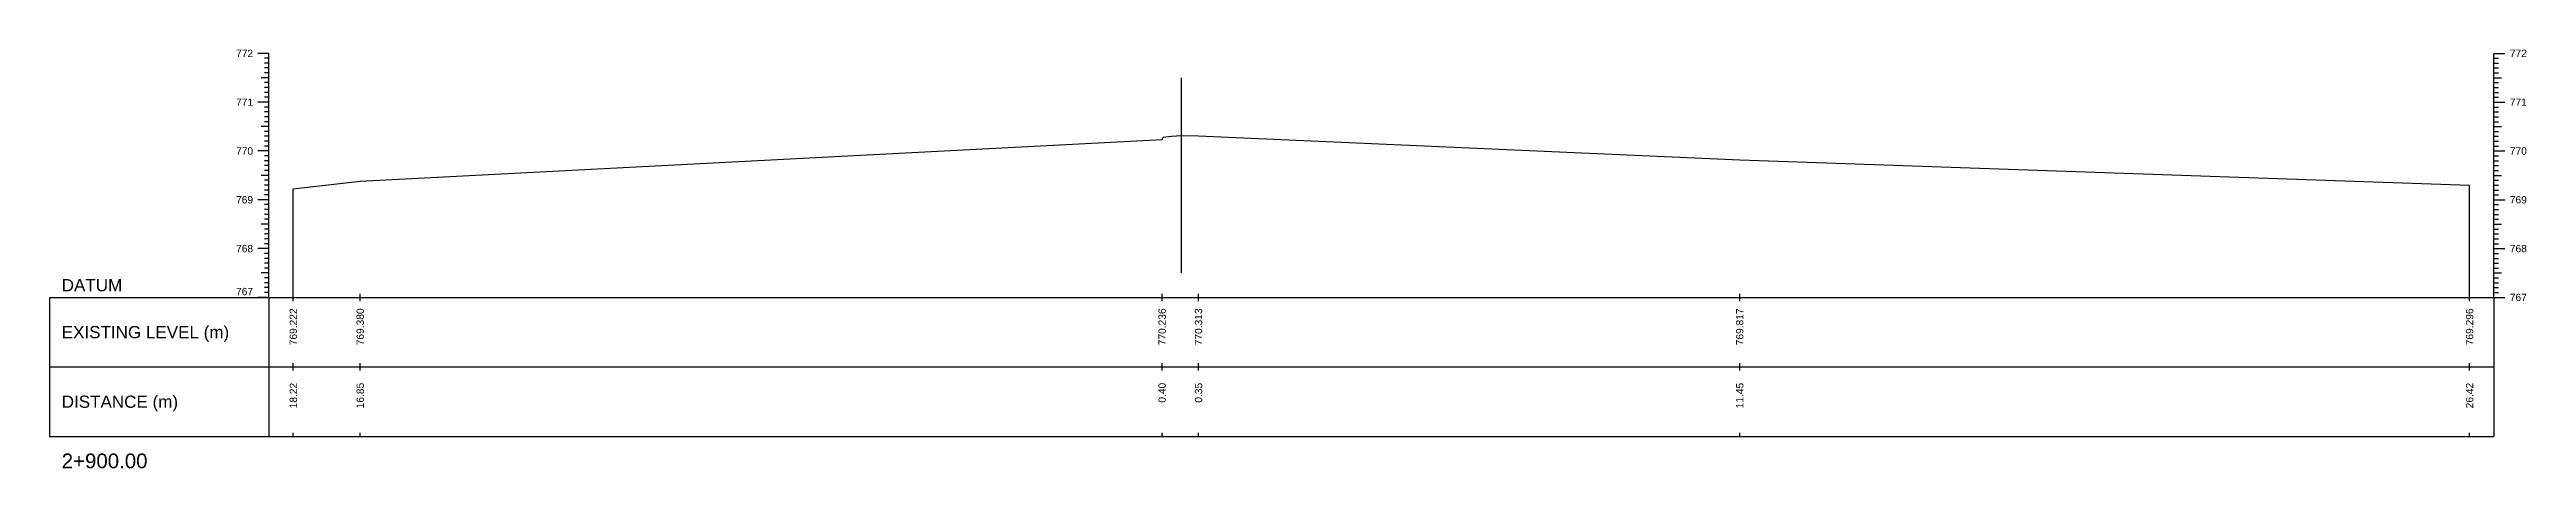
# Model space of a CAD drawing. Header units: millimetres. Extents: x 505 to 14020, y 627 to 6964.
# Drawn here: x 13400 to 13908, y 5763 to 5849 of the extents above; entities that cross this region are included whole.
import ezdxf
from ezdxf.enums import TextEntityAlignment as Align

# ---------------------------------------------------------------- set-up
doc = ezdxf.new("R2010")
doc.units = ezdxf.units.MM
for name, color, linetype in [('CL', 4, 'Continuous'), ('CS_Drawing', 7, 'Continuous'), ('GL', 3, 'Continuous')]:
    doc.layers.add(name, color=color, linetype=linetype)
doc.styles.get("Standard").update_dxf_attribs({"font": 'arial.ttf'})

msp = doc.modelspace()

# ---------------------------------------------------------------- texts
at = {"layer": 'CS_Drawing'}
for s, p in [('772', (13441.29, 5848.538)), ('771', (13441.29, 5838.538)), ('770', (13441.29, 5828.538)), ('769', (13441.29, 5818.538)), ('768', (13441.29, 5808.538))]:
    msp.add_text(s, height=1.5, dxfattribs=at).set_placement(p, align=Align.MIDDLE_RIGHT)
for s, height, p in [('772', 1.5, (13904.15, 5848.538)), ('771', 1.5, (13904.15, 5838.538)), ('770', 1.5, (13904.15, 5828.538)), ('769', 1.5, (13904.15, 5818.538)), ('768', 1.5, (13904.15, 5808.538)), ('DATUM', 2.5, (13402.04, 5801.038)), ('767', 1.5, (13904.15, 5798.538)), ('767', 1.5, (13904.15, 5798.538)), ('EXISTING LEVEL (m)', 2.5, (13402.04, 5791.413)), ('DISTANCE (m)', 2.5, (13402.04, 5777.163)), ('2+900.00', 3, (13402.04, 5765.038))]:
    msp.add_text(s, height=height, dxfattribs=at).set_placement(p, align=Align.MIDDLE_LEFT)
msp.add_text('767', height=1.5, dxfattribs=at).set_placement((13441.29, 5798.988), align=Align.RIGHT)
for s, p in [('769.222', (13449.54, 5796.288)), ('769.380', (13463.257, 5796.288)), ('770.236', (13627.735, 5796.288)), ('770.313', (13635.196, 5796.288)), ('769.817', (13746.197, 5796.288)), ('769.296', (13895.9, 5796.288)), ('18.22', (13449.54, 5781.038)), ('16.85', (13463.257, 5781.038)), ('0.40', (13627.735, 5781.038)), ('0.35', (13635.196, 5781.038)), ('11.45', (13746.197, 5781.038)), ('26.42', (13895.9, 5781.038))]:
    msp.add_text(s, height=1.5, rotation=90, dxfattribs=at).set_placement(p, align=Align.MIDDLE_RIGHT)

# ---------------------------------------------------------------- linework, layer by layer
at = {"layer": 'CL', "ltscale": 10}
msp.add_line((13631.74, 5803.538), (13631.74, 5843.538), dxfattribs=at)
at = {"layer": 'CS_Drawing'}
for p, q in [((13444.54, 5848.538), (13442.29, 5848.538)), ((13444.54, 5848.538), (13442.965, 5848.538)), ((13444.54, 5848.538), (13443.64, 5848.538)), ((13444.54, 5847.538), (13443.64, 5847.538)), ((13444.54, 5798.538), (13444.54, 5848.538)), ((13900.9, 5848.538), (13903.15, 5848.538)), ((13900.9, 5848.538), (13902.475, 5848.538)), ((13900.9, 5848.538), (13901.8, 5848.538)), ((13900.9, 5798.538), (13900.9, 5848.538)), ((13900.9, 5847.538), (13901.8, 5847.538)), ((13444.54, 5843.538), (13442.965, 5843.538)), ((13444.54, 5846.538), (13443.64, 5846.538)), ((13444.54, 5845.538), (13443.64, 5845.538)), ((13444.54, 5844.538), (13443.64, 5844.538)), ((13444.54, 5843.538), (13443.64, 5843.538)), ((13444.54, 5842.538), (13443.64, 5842.538)), ((13900.9, 5846.538), (13901.8, 5846.538)), ((13900.9, 5845.538), (13901.8, 5845.538)), ((13900.9, 5844.538), (13901.8, 5844.538)), ((13900.9, 5843.538), (13902.475, 5843.538)), ((13900.9, 5843.538), (13901.8, 5843.538)), ((13900.9, 5842.538), (13901.8, 5842.538)), ((13444.54, 5838.538), (13442.29, 5838.538)), ((13444.54, 5838.538), (13442.965, 5838.538)), ((13444.54, 5841.538), (13443.64, 5841.538)), ((13444.54, 5840.538), (13443.64, 5840.538)), ((13444.54, 5839.538), (13443.64, 5839.538)), ((13444.54, 5838.538), (13443.64, 5838.538)), ((13444.54, 5837.538), (13443.64, 5837.538)), ((13900.9, 5841.538), (13901.8, 5841.538)), ((13900.9, 5840.538), (13901.8, 5840.538)), ((13900.9, 5839.538), (13901.8, 5839.538)), ((13900.9, 5838.538), (13903.15, 5838.538)), ((13900.9, 5838.538), (13902.475, 5838.538)), ((13900.9, 5838.538), (13901.8, 5838.538)), ((13900.9, 5837.538), (13901.8, 5837.538)), ((13444.54, 5833.538), (13442.965, 5833.538)), ((13444.54, 5836.538), (13443.64, 5836.538)), ((13444.54, 5835.538), (13443.64, 5835.538)), ((13444.54, 5834.538), (13443.64, 5834.538)), ((13444.54, 5833.538), (13443.64, 5833.538)), ((13444.54, 5832.538), (13443.64, 5832.538)), ((13900.9, 5836.538), (13901.8, 5836.538)), ((13900.9, 5835.538), (13901.8, 5835.538)), ((13900.9, 5834.538), (13901.8, 5834.538)), ((13900.9, 5833.538), (13902.475, 5833.538)), ((13900.9, 5833.538), (13901.8, 5833.538)), ((13900.9, 5832.538), (13901.8, 5832.538)), ((13444.54, 5828.538), (13442.29, 5828.538)), ((13444.54, 5828.538), (13442.965, 5828.538)), ((13444.54, 5831.538), (13443.64, 5831.538)), ((13444.54, 5830.538), (13443.64, 5830.538)), ((13444.54, 5829.538), (13443.64, 5829.538)), ((13444.54, 5828.538), (13443.64, 5828.538)), ((13444.54, 5827.538), (13443.64, 5827.538)), ((13900.9, 5831.538), (13901.8, 5831.538)), ((13900.9, 5830.538), (13901.8, 5830.538)), ((13900.9, 5829.538), (13901.8, 5829.538)), ((13900.9, 5828.538), (13903.15, 5828.538)), ((13900.9, 5828.538), (13902.475, 5828.538)), ((13900.9, 5828.538), (13901.8, 5828.538)), ((13900.9, 5827.538), (13901.8, 5827.538)), ((13444.54, 5823.538), (13442.965, 5823.538)), ((13444.54, 5826.538), (13443.64, 5826.538)), ((13444.54, 5825.538), (13443.64, 5825.538)), ((13444.54, 5824.538), (13443.64, 5824.538)), ((13444.54, 5823.538), (13443.64, 5823.538)), ((13444.54, 5822.538), (13443.64, 5822.538)), ((13900.9, 5826.538), (13901.8, 5826.538)), ((13900.9, 5825.538), (13901.8, 5825.538)), ((13900.9, 5824.538), (13901.8, 5824.538)), ((13900.9, 5823.538), (13902.475, 5823.538)), ((13900.9, 5823.538), (13901.8, 5823.538)), ((13900.9, 5822.538), (13901.8, 5822.538)), ((13444.54, 5818.538), (13442.29, 5818.538)), ((13444.54, 5818.538), (13442.965, 5818.538)), ((13444.54, 5821.538), (13443.64, 5821.538)), ((13444.54, 5820.538), (13443.64, 5820.538)), ((13444.54, 5819.538), (13443.64, 5819.538)), ((13444.54, 5818.538), (13443.64, 5818.538)), ((13444.54, 5817.538), (13443.64, 5817.538)), ((13449.54, 5798.538), (13449.54, 5820.758)), ((13895.9, 5798.538), (13895.9, 5821.498)), ((13900.9, 5821.538), (13901.8, 5821.538)), ((13900.9, 5820.538), (13901.8, 5820.538)), ((13900.9, 5819.538), (13901.8, 5819.538)), ((13900.9, 5818.538), (13903.15, 5818.538)), ((13900.9, 5818.538), (13902.475, 5818.538)), ((13900.9, 5818.538), (13901.8, 5818.538)), ((13900.9, 5817.538), (13901.8, 5817.538)), ((13444.54, 5813.538), (13442.965, 5813.538)), ((13444.54, 5816.538), (13443.64, 5816.538)), ((13444.54, 5815.538), (13443.64, 5815.538)), ((13444.54, 5814.538), (13443.64, 5814.538)), ((13444.54, 5813.538), (13443.64, 5813.538)), ((13444.54, 5812.538), (13443.64, 5812.538)), ((13900.9, 5816.538), (13901.8, 5816.538)), ((13900.9, 5815.538), (13901.8, 5815.538)), ((13900.9, 5814.538), (13901.8, 5814.538)), ((13900.9, 5813.538), (13902.475, 5813.538)), ((13900.9, 5813.538), (13901.8, 5813.538)), ((13900.9, 5812.538), (13901.8, 5812.538)), ((13444.54, 5808.538), (13442.29, 5808.538)), ((13444.54, 5808.538), (13442.965, 5808.538)), ((13444.54, 5811.538), (13443.64, 5811.538)), ((13444.54, 5810.538), (13443.64, 5810.538)), ((13444.54, 5809.538), (13443.64, 5809.538)), ((13444.54, 5808.538), (13443.64, 5808.538)), ((13444.54, 5807.538), (13443.64, 5807.538)), ((13900.9, 5811.538), (13901.8, 5811.538)), ((13900.9, 5810.538), (13901.8, 5810.538)), ((13900.9, 5809.538), (13901.8, 5809.538)), ((13900.9, 5808.538), (13903.15, 5808.538)), ((13900.9, 5808.538), (13902.475, 5808.538)), ((13900.9, 5808.538), (13901.8, 5808.538)), ((13900.9, 5807.538), (13901.8, 5807.538)), ((13444.54, 5803.538), (13442.965, 5803.538)), ((13444.54, 5806.538), (13443.64, 5806.538)), ((13444.54, 5805.538), (13443.64, 5805.538)), ((13444.54, 5804.538), (13443.64, 5804.538)), ((13444.54, 5803.538), (13443.64, 5803.538)), ((13444.54, 5802.538), (13443.64, 5802.538)), ((13900.9, 5806.538), (13901.8, 5806.538)), ((13900.9, 5805.538), (13901.8, 5805.538)), ((13900.9, 5804.538), (13901.8, 5804.538)), ((13900.9, 5803.538), (13902.475, 5803.538)), ((13900.9, 5803.538), (13901.8, 5803.538)), ((13900.9, 5802.538), (13901.8, 5802.538)), ((13399.54, 5798.538), (13444.54, 5798.538)), ((13399.54, 5798.538), (13399.54, 5770.038)), ((13444.54, 5798.538), (13442.29, 5798.538)), ((13444.54, 5798.538), (13442.965, 5798.538)), ((13444.54, 5801.538), (13443.64, 5801.538)), ((13444.54, 5800.538), (13443.64, 5800.538)), ((13444.54, 5799.538), (13443.64, 5799.538)), ((13444.54, 5798.538), (13443.64, 5798.538)), ((13444.54, 5798.538), (13900.9, 5798.538)), ((13444.54, 5798.538), (13444.54, 5770.038)), ((13449.54, 5797.788), (13449.54, 5799.288)), ((13463.257, 5797.788), (13463.257, 5799.288)), ((13627.735, 5797.788), (13627.735, 5799.288)), ((13635.196, 5797.788), (13635.196, 5799.288)), ((13746.197, 5797.788), (13746.197, 5799.288)), ((13895.9, 5797.788), (13895.9, 5799.288)), ((13900.9, 5801.538), (13901.8, 5801.538)), ((13900.9, 5800.538), (13901.8, 5800.538)), ((13900.9, 5799.538), (13901.8, 5799.538)), ((13900.9, 5798.538), (13903.15, 5798.538)), ((13900.9, 5798.538), (13902.475, 5798.538)), ((13900.9, 5798.538), (13901.8, 5798.538)), ((13900.9, 5798.538), (13900.9, 5770.038)), ((13399.54, 5784.288), (13444.54, 5784.288)), ((13444.54, 5784.288), (13900.9, 5784.288)), ((13444.54, 5784.288), (13900.9, 5784.288)), ((13449.54, 5783.538), (13449.54, 5785.038)), ((13463.257, 5783.538), (13463.257, 5785.038)), ((13627.735, 5783.538), (13627.735, 5785.038)), ((13635.196, 5783.538), (13635.196, 5785.038)), ((13746.197, 5783.538), (13746.197, 5785.038)), ((13895.9, 5783.538), (13895.9, 5785.038)), ((13399.54, 5770.038), (13444.54, 5770.038)), ((13444.54, 5770.038), (13900.9, 5770.038)), ((13449.54, 5770.038), (13449.54, 5770.788)), ((13463.257, 5770.038), (13463.257, 5770.788)), ((13627.735, 5770.038), (13627.735, 5770.788)), ((13635.196, 5770.038), (13635.196, 5770.788)), ((13746.197, 5770.038), (13746.197, 5770.788)), ((13895.9, 5770.038), (13895.9, 5770.788))]:
    msp.add_line(p, q, dxfattribs=at)
at = {"layer": 'GL'}
msp.add_lwpolyline([(13449.54, 5820.758), (13463.257, 5822.338), (13627.735, 5830.898), (13627.931, 5831.398), (13629.639, 5831.578), (13631.74, 5831.738), (13635.196, 5831.668), (13746.197, 5826.708), (13895.9, 5821.498)], dxfattribs=at)

msp.set_redraw_order([(e.dxf.handle, doc.entitydb.next_handle()) for e in msp.query("TEXT MTEXT ATTDEF DIMENSION ARC_DIMENSION")])  # texts and dimensions are drawn at this point

doc.saveas('drawing.dxf')
